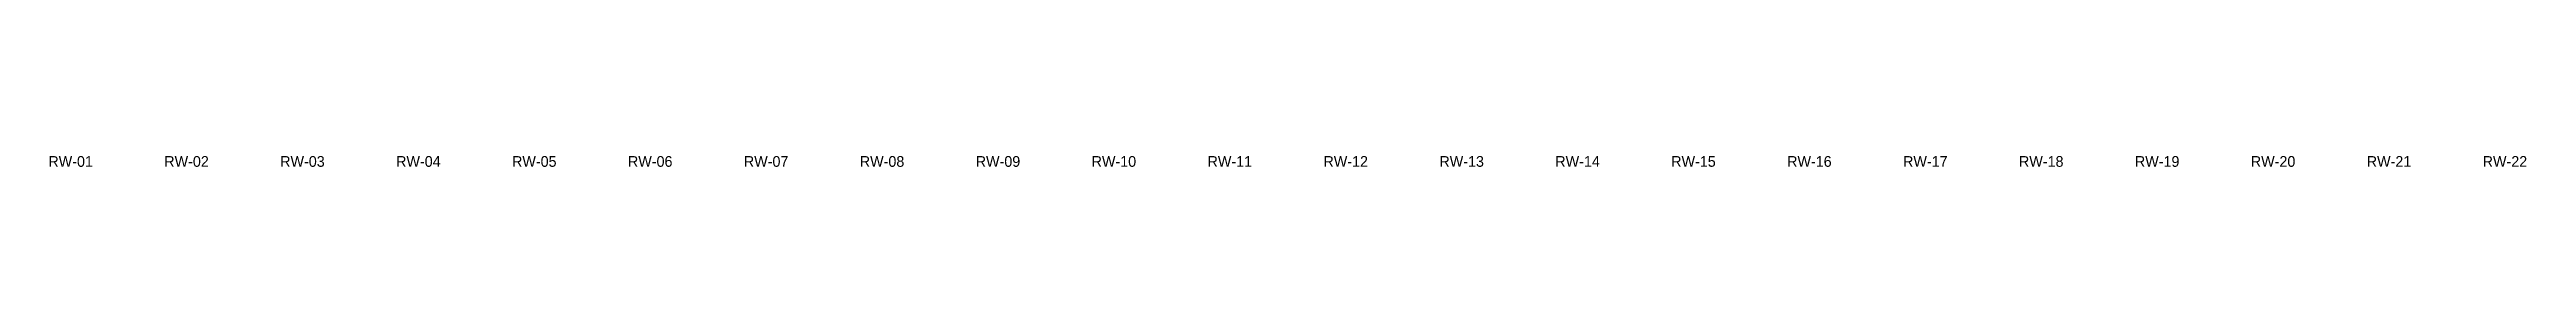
# Model space of a CAD drawing. Header units: metres. Extents: x 261.3 to 349, y -132.1 to -56.9.
# Drawn here: x 272.45 to 286.34, y -86.13 to -86.07 of the extents above; entities that cross this region are included whole.
import ezdxf
from ezdxf.enums import TextEntityAlignment as Align

# ---------------------------------------------------------------- set-up
doc = ezdxf.new("R2010")
doc.units = ezdxf.units.M
doc.layers.add('PLAN-CORTE-TEXTOS', color=5, linetype='Continuous')

msp = doc.modelspace()

# ---------------------------------------------------------------- texts
at = {"layer": 'PLAN-CORTE-TEXTOS'}
for s, p in [('RW-01', (272.571, -86.101)), ('RW-02', (273.221, -86.101)), ('RW-03', (273.871, -86.101)), ('RW-04', (274.521, -86.101)), ('RW-05', (275.171, -86.101)), ('RW-06', (275.821, -86.101)), ('RW-07', (276.471, -86.101)), ('RW-08', (277.121, -86.101)), ('RW-09', (277.771, -86.101)), ('RW-10', (278.421, -86.101)), ('RW-11', (279.071, -86.101)), ('RW-12', (279.721, -86.101)), ('RW-13', (280.371, -86.101)), ('RW-14', (281.021, -86.101)), ('RW-15', (281.671, -86.101)), ('RW-16', (282.321, -86.101)), ('RW-17', (282.971, -86.101)), ('RW-18', (283.621, -86.101)), ('RW-19', (284.271, -86.101)), ('RW-20', (284.921, -86.101)), ('RW-21', (285.571, -86.101)), ('RW-22', (286.221, -86.101))]:
    msp.add_text(s, height=0.06, dxfattribs=at).set_placement(p, align=Align.MIDDLE_CENTER)

doc.saveas('drawing.dxf')
